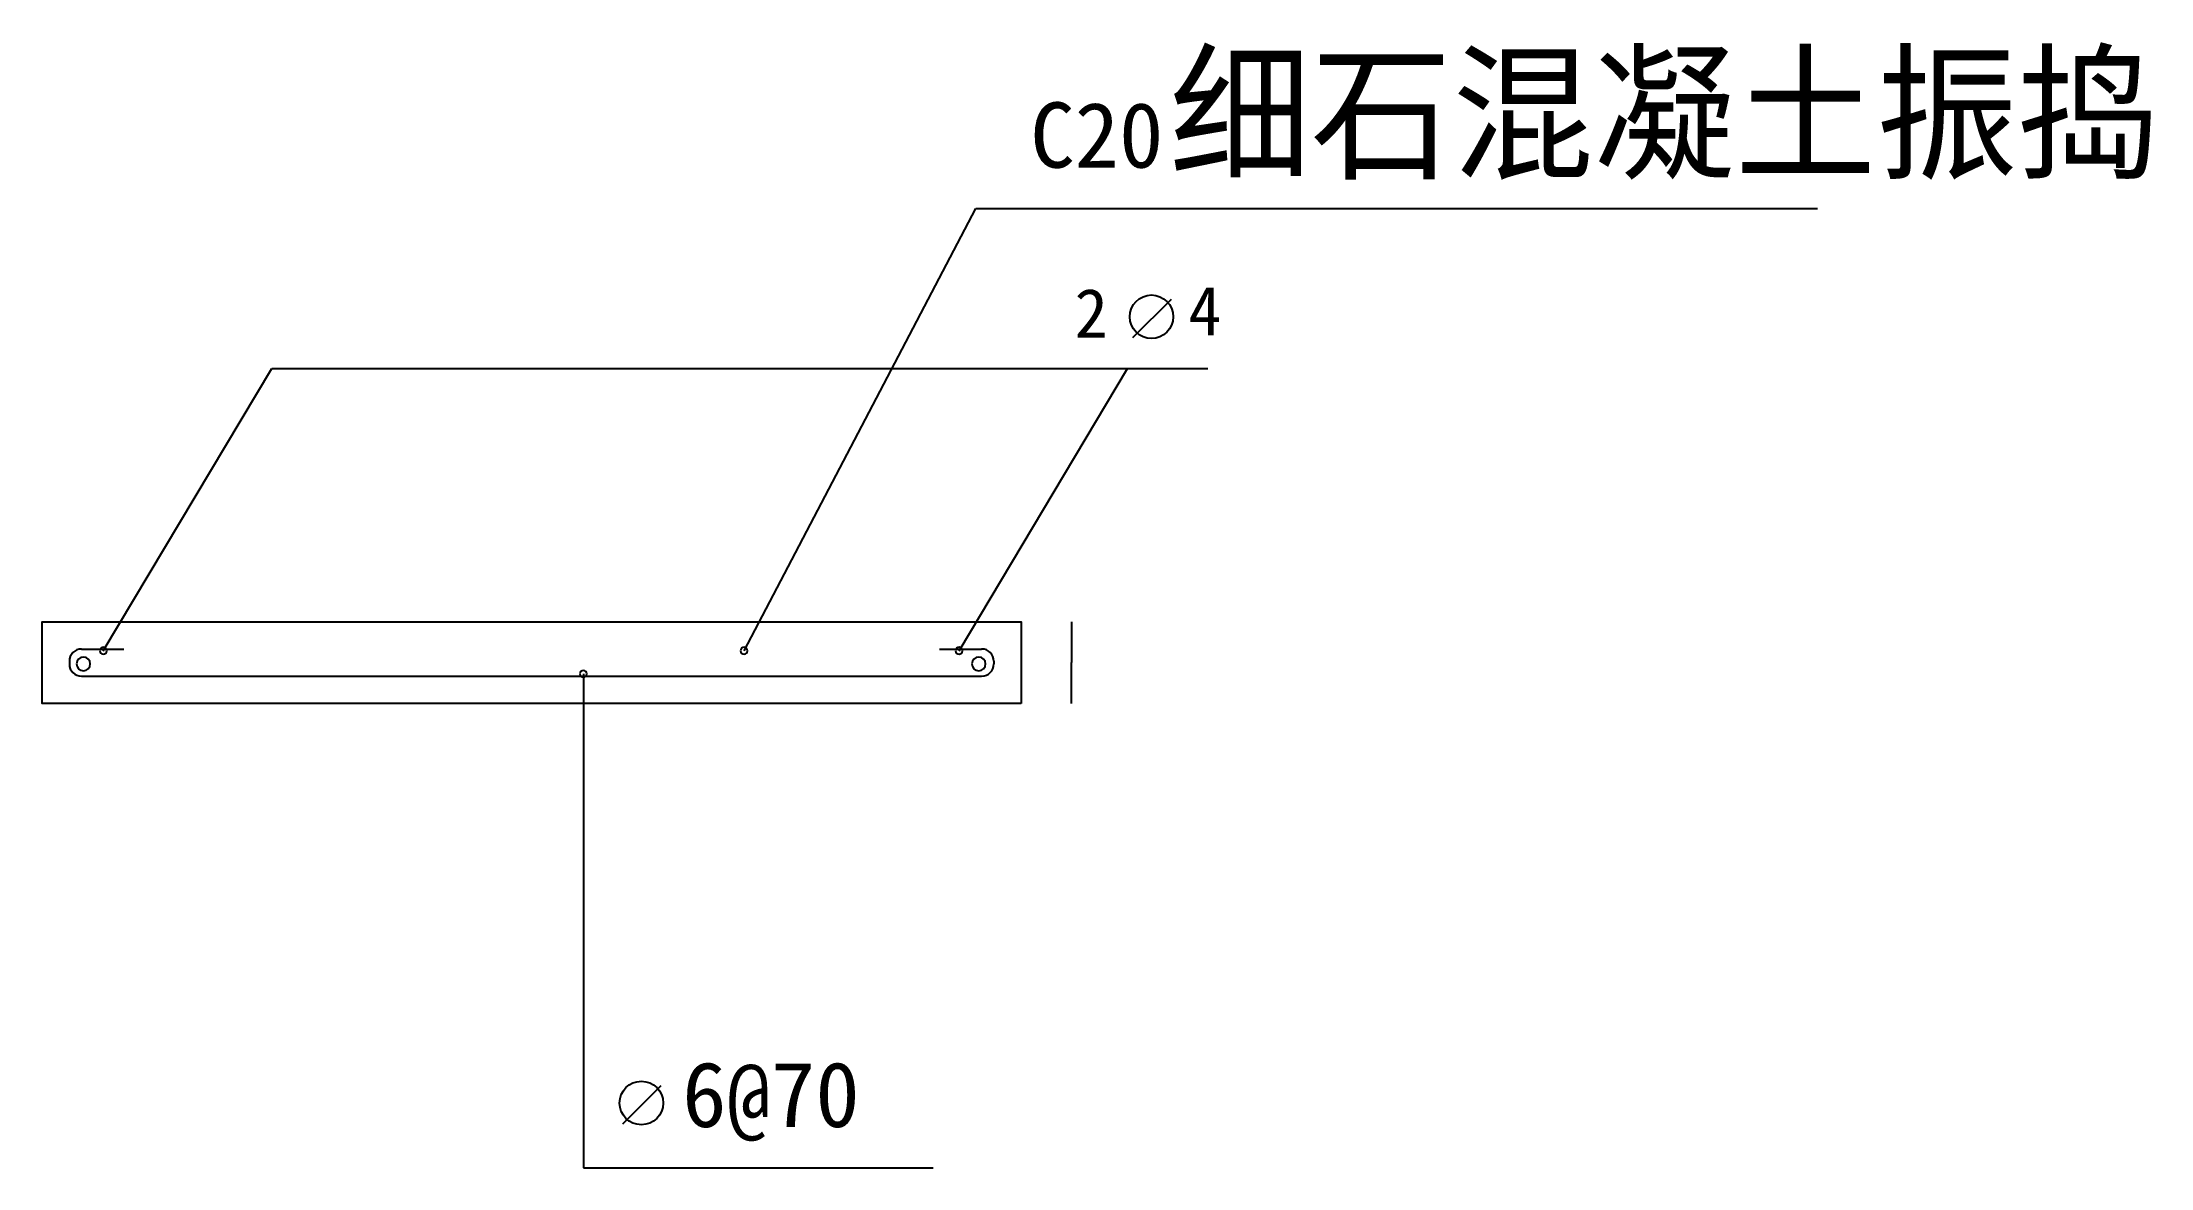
# Model space of a CAD drawing. Header units: metres. Extents: x -11715 to 12767, y 22846 to 36743.
# Drawn here: x -9303 to -1548, y 24668 to 28808 of the extents above; entities that cross this region are included whole.
import ezdxf

# ---------------------------------------------------------------- set-up
doc = ezdxf.new("R2010")
doc.units = ezdxf.units.M
doc.layers.add('PUB_DIM', color=3, linetype='Continuous')
doc.dimstyles.get("Standard").update_dxf_attribs({"dimtxt": 2.5, "dimasz": 2.5, "dimexe": 1.25, "dimexo": 0.625, "dimtad": 1, "dimcen": 2.5, "dimazin": 3, "dimtfac": 1, "dimtmove": 0, "dimatfit": 3})

msp = doc.modelspace()

# ---------------------------------------------------------------- texts
for s, height, p in [('细石混凝土振捣', 400, (-5157.69, 28346.81)), ('C20', 240, (-5669.3, 28346.81)), ('2', 180, (-5506.24, 27721.59)), (' 4', 180, (-5210.71, 27730.38)), (' 6@70', 240, (-7112.74, 24818.18))]:
    msp.add_text(s, height=height).set_placement(p)

# ---------------------------------------------------------------- blocks, each defined once
blk = doc.blocks.new('_DOT')
blk.add_lwpolyline([(-0.05, 0, 1), (0.05, 0, 1)], format="xyb", close=True)
blk = doc.blocks.new('*D8')
for p, q in [((-5517.46, 26676.19), (-5517.46, 26526.19)), ((-5517.71, 26526.19), (-5517.96, 26526.19)), ((-5517.46, 26376.19), (-5517.46, 26526.19)), ((-5517.46, 26526.19), (-5517.46, 26526.19)), ((-5517.21, 26526.19), (-5516.96, 26526.19))]:
    blk.add_line(p, q)
at = {"layer": 'Defpoints'}
for p in [(-5517.46, 26676.19), (-5517.46, 26526.19), (-5517.46, 26376.19)]:
    blk.add_point(p, dxfattribs=at)
at = {"layer": 'PUB_DIM', "insert": (-5517.46, 26527.315), "char_height": 1, "attachment_point": 5}
blk.add_mtext('80', dxfattribs=at)

# ---------------------------------------------------------------- dimensions: what is measured, and where the dimension line sits
at = {"layer": 'PUB_DIM'}
dim = msp.add_linear_dim(base=(-5517.46, 26526.19), p1=(-5517.46, 26676.19), p2=(-5517.46, 26376.19), text='80', dimstyle='Standard', dxfattribs=at)
dim.commit()
dim.dimension.update_dxf_attribs({"geometry": '*D8', "text_midpoint": (-5517.46, 26527.315)})

# ---------------------------------------------------------------- linework, layer by layer
for p, q in [((-6721.93, 26570.14), (-5869.3, 28196.81)), ((-5869.3, 28196.81), (-2774.44, 28196.81)), ((-5291.66, 27721.68), (-5150.24, 27863.1)), ((-9078.29, 26570.14), (-8458.2, 27608.11)), ((-8458.2, 27608.11), (-5016.67, 27608.11)), ((-5931.31, 26570.14), (-5311.21, 27608.11)), ((-9203, 26531.45), (-9203, 26521.45)), ((-5803, 26531.45), (-5803, 26521.45)), ((-7312.74, 26485.19), (-7312.74, 24668.18)), ((-7167.56, 24829.82), (-7026.14, 24971.24)), ((-7312.74, 24668.18), (-6025.88, 24668.18))]:
    msp.add_line(p, q)
msp.add_lwpolyline([(-5703, 26376.45), (-9303, 26376.45), (-9303, 26676.45), (-5703, 26676.45)], close=True)
for points in [[(-9158, 26576.45), (-9003, 26576.45)], [(-6003, 26576.45), (-5848, 26576.45)], [(-9158, 26476.45), (-5848, 26476.45)]]:
    msp.add_lwpolyline(points)
for centre in [(-5223.52, 27798.49), (-7099.42, 24906.62)]:
    msp.add_circle(centre, 80)
for centre, start, end in [((-9158, 26531.45), 90, 180), ((-9158, 26521.45), 180, 270), ((-5848, 26531.45), 0, 90), ((-5848, 26521.45), 270, 0)]:
    msp.add_arc(centre, 45, start, end)
at = {"layer": 'PUB_DIM'}
for points in [[(-9176.2, 26521.47, 1), (-9125.95, 26521.47, 1)], [(-5883.94, 26521.47, 1), (-5833.69, 26521.47, 1)]]:
    msp.add_lwpolyline(points, format="xyb", close=True, dxfattribs=at)

# ---------------------------------------------------------------- block references
at = {"xscale": 250, "yscale": 250, "zscale": 250}
for p in [(-9078.29, 26570.14), (-6721.93, 26570.14), (-5931.31, 26570.14), (-7312.74, 26485.19)]:
    msp.add_blockref('_DOT', p, dxfattribs=at)

msp.set_redraw_order([(e.dxf.handle, doc.entitydb.next_handle()) for e in msp.query("TEXT MTEXT ATTDEF DIMENSION ARC_DIMENSION")])  # texts and dimensions are drawn at this point

doc.saveas('drawing.dxf')
